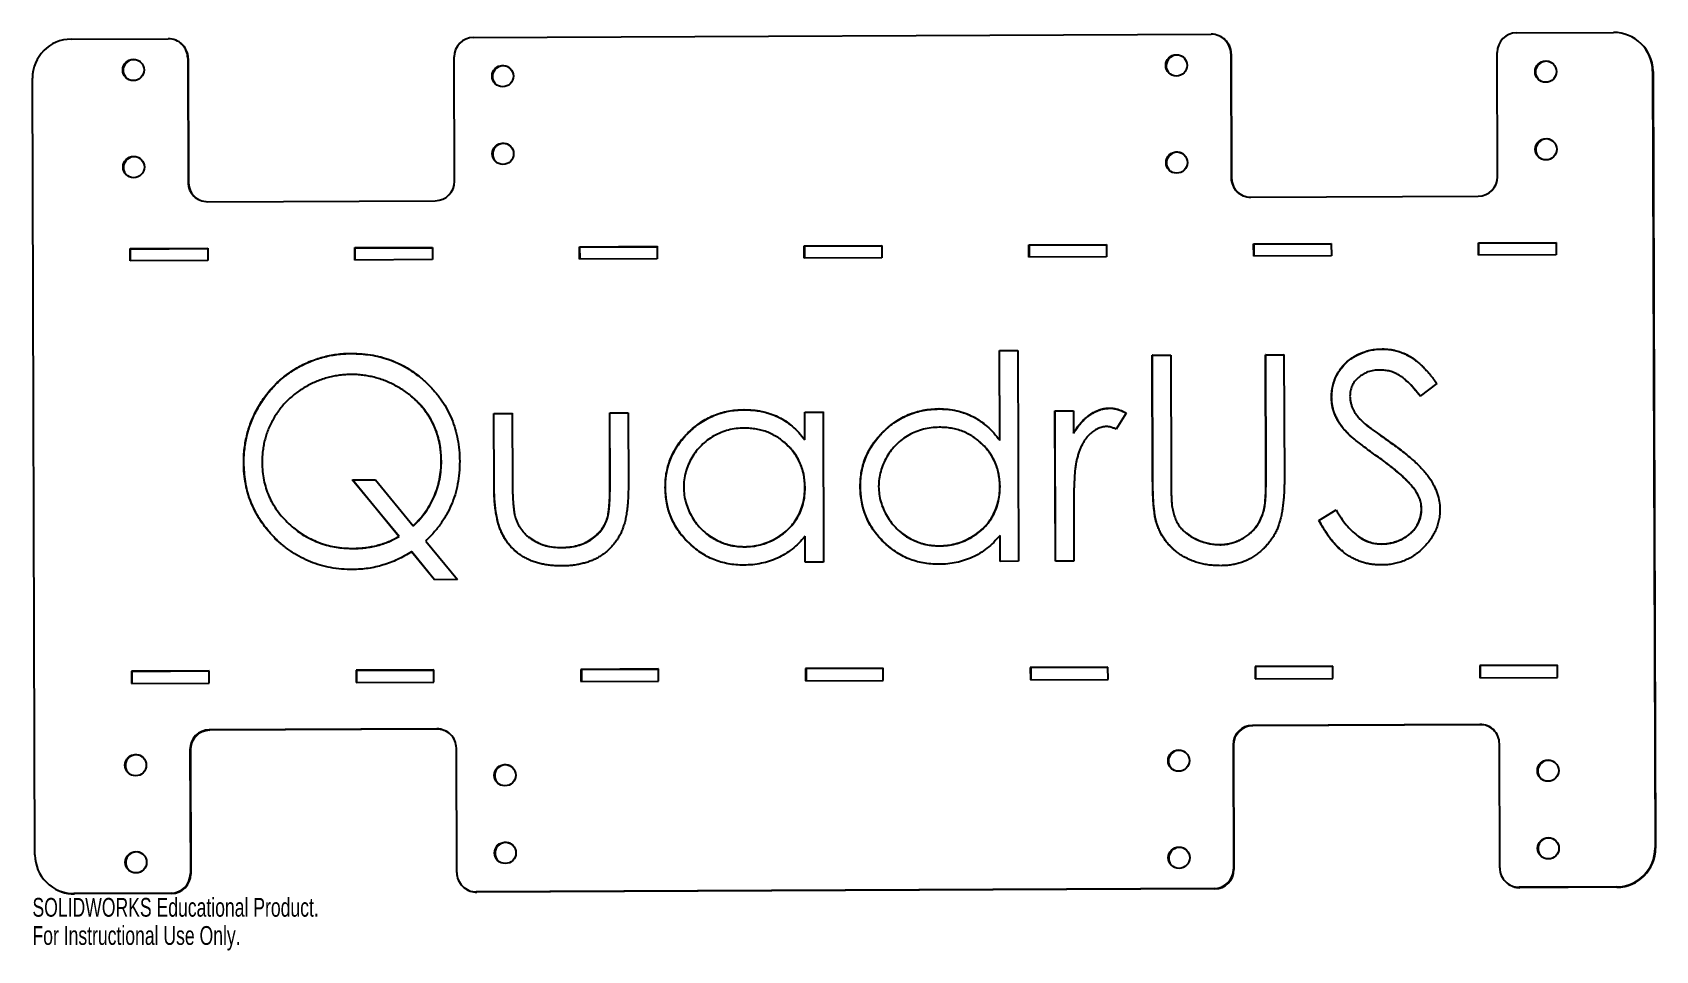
# Model space of a CAD drawing. Header units: millimetres. Extents: x -209 to 209, y -125 to 111.
import ezdxf

# ---------------------------------------------------------------- set-up
doc = ezdxf.new("R2010")
doc.units = ezdxf.units.MM
doc.styles.add('SLDTEXTSTYLE0', font='TXT', dxfattribs={"width": 0.7})

msp = doc.modelspace()

# ---------------------------------------------------------------- texts
at = {"color": 7, "linetype": 'Continuous', "char_height": 4.8336, "attachment_point": 1, "style": 'SLDTEXTSTYLE0'}
for s, insert in [('SOLIDWORKS Educational Product.', (-208.78, -111.93)), ('For Instructional Use Only.', (-208.78, -119.18))]:
    msp.add_mtext(s, dxfattribs=dict(at, insert=insert))

# ---------------------------------------------------------------- linework, layer by layer
at = {"color": 7, "linetype": 'Continuous', "lineweight": 25}
for p, q in [((-198.82, 109.08), (-173.83, 109.19)), ((-95.29, 109.54), (94.58, 110.36)), ((97.86, 109.16), (97.74, 109.25)), ((173.12, 110.7), (198.11, 110.81)), ((-170.55, 107.99), (-170.67, 108.08)), ((-100.17, 72.53), (-100.27, 104.52)), ((99.59, 105.39), (99.69, 73.4)), ((99.71, 105.29), (99.59, 105.39)), ((99.71, 105.29), (99.81, 73.31)), ((168.25, 73.7), (168.14, 105.69)), ((204.55, 108.5), (204.43, 108.59)), ((-168.82, 104.22), (-168.72, 72.23)), ((-168.7, 104.12), (-168.82, 104.22)), ((-168.7, 104.12), (-168.6, 72.14)), ((208.13, 100.86), (208.78, -99.04)), ((208.25, 100.77), (208.13, 100.86)), ((208.25, 100.77), (208.89, -99.14)), ((-208.13, -100.86), (-208.78, 99.04)), ((-168.72, 72.23), (-168.6, 72.14)), ((99.69, 73.4), (99.81, 73.31)), ((-163.7, 67.26), (-105.15, 67.51)), ((104.71, 68.43), (163.27, 68.68)), ((-183.65, 55.17), (-163.67, 55.26)), ((-183.64, 52), (-183.65, 55.17)), ((-183.65, 55.17), (-183.53, 55.08)), ((-183.53, 55.08), (-163.67, 55.17)), ((-183.52, 52), (-183.53, 55.08)), ((-163.67, 55.26), (-163.66, 52.09)), ((-125.83, 55.43), (-105.84, 55.51)), ((-125.82, 52.25), (-125.83, 55.43)), ((-125.83, 55.43), (-125.71, 55.33)), ((-125.71, 55.33), (-105.84, 55.42)), ((-125.7, 52.25), (-125.71, 55.33)), ((-105.84, 55.51), (-105.83, 52.34)), ((-68, 55.68), (-48.01, 55.77)), ((-67.99, 52.5), (-68, 55.68)), ((-68, 55.68), (-67.88, 55.58)), ((-67.88, 55.58), (-48.01, 55.67)), ((-67.87, 52.51), (-67.88, 55.58)), ((-48.01, 55.77), (-48, 52.59)), ((-10.17, 55.93), (9.81, 56.02)), ((-10.16, 52.76), (-10.17, 55.93)), ((-10.17, 55.93), (-10.06, 55.83)), ((-10.06, 55.83), (9.81, 55.92)), ((-10.05, 52.76), (-10.06, 55.83)), ((9.81, 56.02), (9.82, 52.84)), ((47.65, 56.18), (67.64, 56.27)), ((47.66, 53.01), (47.65, 56.18)), ((47.65, 56.18), (47.77, 56.09)), ((47.77, 56.09), (67.64, 56.17)), ((47.78, 53.01), (47.77, 56.09)), ((67.64, 56.27), (67.65, 53.1)), ((105.48, 56.43), (125.46, 56.52)), ((105.49, 53.26), (105.48, 56.43)), ((105.48, 56.43), (105.6, 56.34)), ((105.6, 56.34), (125.46, 56.43)), ((105.61, 53.26), (105.6, 56.34)), ((125.46, 56.52), (125.47, 53.35)), ((163.3, 56.69), (183.29, 56.77)), ((163.31, 53.51), (163.3, 56.69)), ((163.3, 56.69), (163.42, 56.59)), ((163.42, 56.59), (183.29, 56.68)), ((163.43, 53.51), (163.42, 56.59)), ((183.29, 56.77), (183.3, 53.6)), ((-163.66, 52.09), (-183.64, 52)), ((-105.83, 52.34), (-125.82, 52.25)), ((-48, 52.59), (-67.99, 52.5)), ((9.82, 52.84), (-10.16, 52.76)), ((67.65, 53.1), (47.66, 53.01)), ((125.47, 53.35), (105.49, 53.26)), ((183.3, 53.6), (163.31, 53.51)), ((138.54, 29.33), (138.51, 29.36)), ((-126.73, 28.18), (-126.77, 28.21)), ((40.06, 28.94), (44.8, 28.96)), ((40.13, 5.86), (40.06, 28.94)), ((40.09, 28.9), (40.06, 28.94)), ((40.09, 28.9), (44.8, 28.93)), ((40.17, 5.83), (40.09, 28.9)), ((44.8, 28.96), (44.98, -25.29)), ((79.38, 27.75), (84.13, 27.77)), ((79.48, -4.19), (79.38, 27.75)), ((79.42, 27.72), (79.38, 27.75)), ((79.42, 27.72), (84.13, 27.74)), ((79.52, -4.22), (79.42, 27.72)), ((84.13, 27.77), (84.23, -3.92)), ((108.53, 27.88), (113.28, 27.9)), ((108.63, -3.81), (108.53, 27.88)), ((108.57, 27.85), (108.53, 27.88)), ((108.57, 27.85), (113.28, 27.87)), ((108.67, -3.84), (108.57, 27.85)), ((113.28, 27.9), (113.38, -4.05)), ((144.14, 21.76), (144.09, 21.79)), ((-111.4, 17.3), (-111.45, 17.34)), ((125.55, 16.93), (125.52, 16.96)), ((152.62, 20.47), (148.34, 17.2)), ((-90.06, 12.77), (-85.31, 12.79)), ((-90, -5.7), (-90.06, 12.77)), ((-90.02, 12.74), (-90.06, 12.77)), ((-90.02, 12.74), (-85.31, 12.76)), ((-89.96, -5.73), (-90.02, 12.74)), ((-85.31, 12.79), (-85.26, -5.14)), ((-60.23, 12.9), (-55.48, 12.92)), ((-60.17, -5.03), (-60.23, 12.9)), ((-60.19, 12.87), (-60.23, 12.9)), ((-60.19, 12.87), (-55.48, 12.89)), ((-60.13, -5.06), (-60.19, 12.87)), ((-55.48, 12.92), (-55.42, -5.9)), ((-25.66, 13.7), (-25.7, 13.73)), ((-10.06, 13.12), (-5.32, 13.14)), ((-10.04, 5.97), (-10.06, 13.12)), ((-10.02, 13.09), (-10.06, 13.12)), ((-10.02, 13.09), (-5.32, 13.11)), ((-10, 5.94), (-10.02, 13.09)), ((-5.32, 13.14), (-5.19, -25.51)), ((24.51, 13.92), (24.47, 13.95)), ((54.34, 13.4), (59.09, 13.42)), ((54.47, -25.25), (54.34, 13.4)), ((54.38, 13.37), (54.34, 13.4)), ((54.38, 13.37), (59.09, 13.39)), ((54.5, -25.25), (54.38, 13.37)), ((59.09, 13.42), (59.11, 7.73)), ((68.55, 14.11), (68.51, 14.14)), ((72.65, 12.83), (70.06, 8.71)), ((128.54, 8.89), (128.5, 8.92)), ((134.3, 9.93), (134.35, 9.89)), ((-15.59, 5.58), (-15.63, 5.62)), ((-10, 5.94), (-10.04, 5.97)), ((34.58, 5.8), (34.53, 5.84)), ((40.17, 5.83), (40.13, 5.86)), ((59.14, 7.7), (59.11, 7.73)), ((140.93, 5.12), (140.89, 5.15)), ((-154.39, 0.02), (-154.42, 0.05)), ((-103.54, 0.55), (-103.58, 0.58)), ((108.67, -3.84), (108.63, -3.81)), ((141.59, -1.55), (141.54, -1.51)), ((-126.43, -4.34), (-120.51, -4.31)), ((-114.48, -18.89), (-126.43, -4.34)), ((-126.4, -4.37), (-126.43, -4.34)), ((-126.4, -4.37), (-120.49, -4.34)), ((-114.44, -18.92), (-126.4, -4.37)), ((-120.51, -4.31), (-110.77, -16.17)), ((-89.96, -5.73), (-90, -5.7)), ((-60.13, -5.06), (-60.17, -5.03)), ((-45.89, -6.29), (-45.93, -6.26)), ((-9.96, -6.32), (-10, -6.29)), ((4.27, -6.07), (4.24, -6.04)), ((40.21, -6.1), (40.17, -6.07)), ((79.52, -4.22), (79.48, -4.19)), ((146.78, -6.65), (146.75, -6.62)), ((59.17, -12.24), (59.21, -25.23)), ((108.16, -12.06), (108.12, -12.03)), ((122.23, -14.75), (126.69, -12.05)), ((122.27, -14.78), (126.73, -12.08)), ((148.7, -11.84), (148.66, -11.81)), ((-110.73, -16.2), (-110.77, -16.17)), ((-60.89, -14.48), (-60.93, -14.45)), ((80.5, -15.37), (80.46, -15.34)), ((122.27, -14.78), (122.23, -14.75)), ((-141.48, -16.75), (-141.43, -16.79)), ((-114.44, -18.92), (-114.48, -18.89)), ((-107.57, -20.07), (-99.41, -29.99)), ((-81.19, -18.99), (-81.14, -19.02)), ((-35.48, -18.05), (-35.44, -18.09)), ((-9.94, -25.53), (-9.96, -18.85)), ((-9.92, -18.88), (-9.96, -18.85)), ((-9.9, -25.53), (-9.92, -18.88)), ((14.69, -17.84), (14.73, -17.87)), ((40.23, -25.31), (40.21, -18.63)), ((40.25, -18.66), (40.21, -18.63)), ((40.27, -25.31), (40.25, -18.66)), ((88.05, -17.98), (88.1, -18.02)), ((131.73, -18.33), (131.78, -18.37)), ((138.37, -20.85), (138.33, -20.82)), ((-126.21, -22), (-126.25, -21.97)), ((-105.33, -30.02), (-111.23, -22.86)), ((-111.19, -22.89), (-111.23, -22.86)), ((-105.32, -30.02), (-111.19, -22.89)), ((-72.55, -21.77), (-72.59, -21.74)), ((-25.53, -21.56), (-25.56, -21.53)), ((24.64, -21.34), (24.6, -21.31)), ((96.78, -21.03), (96.74, -21)), ((-5.19, -25.51), (-9.94, -25.53)), ((44.98, -25.29), (40.23, -25.31)), ((59.21, -25.23), (54.47, -25.25)), ((-99.41, -29.99), (-105.33, -30.02)), ((-163.31, -53.51), (-183.3, -53.6)), ((-183.3, -53.6), (-183.29, -56.77)), ((-183.3, -53.6), (-183.18, -53.7)), ((-163.31, -53.61), (-183.18, -53.7)), ((-183.18, -53.7), (-183.17, -56.77)), ((-163.3, -56.69), (-163.31, -53.51)), ((-105.49, -53.26), (-125.47, -53.35)), ((-125.47, -53.35), (-125.46, -56.52)), ((-125.47, -53.35), (-125.36, -53.44)), ((-105.49, -53.36), (-125.36, -53.44)), ((-125.36, -53.44), (-125.35, -56.52)), ((-105.48, -56.43), (-105.49, -53.26)), ((-47.66, -53.01), (-67.65, -53.1)), ((-67.65, -53.1), (-67.64, -56.27)), ((-67.65, -53.1), (-67.53, -53.19)), ((-47.66, -53.11), (-67.53, -53.19)), ((-67.53, -53.19), (-67.52, -56.27)), ((-47.65, -56.18), (-47.66, -53.01)), ((10.16, -52.76), (-9.82, -52.84)), ((-9.82, -52.84), (-9.81, -56.02)), ((-9.82, -52.84), (-9.7, -52.94)), ((10.16, -52.85), (-9.7, -52.94)), ((-9.7, -52.94), (-9.69, -56.02)), ((10.17, -55.93), (10.16, -52.76)), ((67.99, -52.5), (48, -52.59)), ((48, -52.59), (48.01, -55.77)), ((48, -52.59), (48.12, -52.69)), ((67.99, -52.6), (48.12, -52.69)), ((48.12, -52.69), (48.13, -55.76)), ((68, -55.68), (67.99, -52.5)), ((125.82, -52.25), (105.83, -52.34)), ((105.83, -52.34), (105.84, -55.51)), ((105.83, -52.34), (105.95, -52.44)), ((125.82, -52.35), (105.95, -52.44)), ((105.95, -52.44), (105.96, -55.51)), ((125.83, -55.43), (125.82, -52.25)), ((183.64, -52), (163.66, -52.09)), ((163.66, -52.09), (163.67, -55.26)), ((163.66, -52.09), (163.77, -52.18)), ((183.64, -52.1), (163.77, -52.18)), ((163.77, -52.18), (163.78, -55.26)), ((183.65, -55.17), (183.64, -52)), ((-183.29, -56.77), (-163.3, -56.69)), ((-125.46, -56.52), (-105.48, -56.43)), ((-67.64, -56.27), (-47.65, -56.18)), ((-9.81, -56.02), (10.17, -55.93)), ((48.01, -55.77), (68, -55.68)), ((105.84, -55.51), (125.83, -55.43)), ((163.67, -55.26), (183.65, -55.17)), ((-104.71, -68.43), (-163.27, -68.68)), ((-163.27, -68.68), (-163.15, -68.78)), ((-104.59, -68.52), (-163.15, -68.78)), ((-104.59, -68.52), (-104.71, -68.43)), ((163.7, -67.26), (105.15, -67.51)), ((105.15, -67.51), (105.26, -67.61)), ((163.82, -67.35), (105.26, -67.61)), ((163.82, -67.35), (163.7, -67.26)), ((-168.25, -73.7), (-168.14, -105.69)), ((-168.13, -73.8), (-168.25, -73.7)), ((-168.13, -73.8), (-168.02, -105.78)), ((-99.59, -105.39), (-99.69, -73.4)), ((100.17, -72.53), (100.27, -104.52)), ((100.28, -72.63), (100.17, -72.53)), ((100.28, -72.63), (100.39, -104.61)), ((168.82, -104.22), (168.72, -72.23)), ((208.78, -99.04), (208.89, -99.14)), ((-204.43, -108.59), (-204.31, -108.69)), ((-168.14, -105.69), (-168.02, -105.78)), ((100.27, -104.52), (100.39, -104.61)), ((170.67, -108.08), (170.79, -108.18)), ((-173.12, -110.7), (-198.11, -110.81)), ((-198.11, -110.81), (-197.99, -110.91)), ((-173, -110.8), (-197.99, -110.91)), ((-173, -110.8), (-173.12, -110.7)), ((-97.74, -109.25), (-97.62, -109.35)), ((95.29, -109.54), (-94.58, -110.36)), ((-94.58, -110.36), (-94.46, -110.46)), ((95.41, -109.63), (-94.46, -110.46)), ((95.41, -109.63), (95.29, -109.54)), ((198.82, -109.08), (173.83, -109.19)), ((173.83, -109.19), (173.95, -109.29)), ((198.93, -109.18), (173.95, -109.29)), ((198.93, -109.18), (198.82, -109.08))]:
    msp.add_line(p, q, dxfattribs=at)
for centre in [(85.61, 102.33), (-182.8, 101.16), (-87.76, 99.57), (180.65, 100.74), (-87.7, 79.58), (85.69, 77.34), (180.71, 80.75), (-182.72, 76.17), (-182.23, -77.76), (86.19, -76.59), (-87.18, -80.34), (181.23, -79.17), (-182.15, -102.75), (-87.12, -100.33), (86.27, -101.58), (181.29, -99.16)]:
    msp.add_circle(centre, 2.75, dxfattribs=at)
for centre, radius, start, end in [((-198.77, 99.08), 10.01, 90.2674, 180.1806), ((-173.81, 104.2), 4.99, 0.1673, 90.2542), ((-95.27, 104.53), 5, 90.2674, 180.1806), ((94.6, 105.37), 4.99, 0.1673, 90.2542), ((94.72, 105.28), 4.99, 0.1741, 51.0125), ((173.15, 105.7), 5, 90.2674, 180.1806), ((198.15, 100.83), 9.98, 0.1673, 90.2542), ((-173.69, 104.11), 4.99, 0.1741, 51.0125), ((85.73, 102.23), 2.75, 52.6596, 229.3812), ((198.27, 100.74), 9.98, 0.1741, 51.0125), ((-182.68, 101.06), 2.75, 52.6596, 229.3812), ((-87.64, 99.47), 2.75, 52.6597, 229.3811), ((180.77, 100.64), 2.75, 52.66, 229.3808), ((-87.58, 79.48), 2.75, 52.6596, 229.3812), ((85.81, 77.24), 2.75, 52.6596, 229.3812), ((180.84, 80.65), 2.75, 52.6599, 229.381), ((-182.6, 76.07), 2.75, 52.6594, 229.3814), ((-163.73, 72.25), 4.99, 180.1673, 270.2542), ((-163.61, 72.15), 4.99, 180.1727, 231.0139), ((-105.17, 72.51), 5, 270.2674, 0.1806), ((104.68, 73.42), 4.99, 180.1673, 270.2542), ((104.8, 73.32), 4.99, 180.1727, 231.0139), ((163.24, 73.68), 5, 270.2674, 0.1806), ((-163.24, -73.68), 5, 90.2674, 180.1806), ((-163.12, -73.78), 5, 90.2674, 180.1806), ((-104.68, -73.42), 4.99, 0.1673, 90.2542), ((-104.57, -73.51), 4.99, 51.0237, 90.2559), ((105.17, -72.51), 5, 90.2674, 180.1806), ((105.29, -72.61), 5, 90.2674, 180.1806), ((163.73, -72.25), 4.99, 0.1673, 90.2542), ((163.85, -72.34), 4.99, 51.0237, 90.2559), ((-182.1, -77.86), 2.75, 52.6596, 229.3812), ((86.31, -76.69), 2.75, 52.6596, 229.3812), ((-87.06, -80.44), 2.75, 52.6597, 229.3811), ((181.35, -79.27), 2.75, 52.6599, 229.3809), ((-182.02, -102.85), 2.75, 52.6596, 229.3812), ((-87, -100.43), 2.75, 52.6596, 229.3812), ((86.39, -101.68), 2.75, 52.6595, 229.3813), ((181.42, -99.26), 2.75, 52.6593, 229.3815), ((198.77, -99.08), 10.01, 270.2674, 0.1806), ((198.89, -99.17), 10.01, 270.2674, 0.1806), ((-198.15, -100.83), 9.98, 180.1673, 270.2542), ((173.81, -104.2), 4.99, 180.1673, 270.2542), ((-173.15, -105.7), 5, 270.2674, 0.1806), ((-173.03, -105.8), 5, 270.2674, 0.1806), ((-94.6, -105.37), 4.99, 180.1673, 270.2542), ((95.27, -104.53), 5, 270.2674, 0.1806), ((95.38, -104.63), 5, 270.2674, 0.1806), ((173.93, -104.3), 4.99, 231.0237, 270.2559), ((-198.03, -100.93), 9.98, 231.0237, 270.2559), ((-94.48, -105.47), 4.99, 231.0237, 270.2559)]:
    msp.add_arc(centre, radius, start, end, dxfattribs=at)
for points, knots in [([(125.52, 16.96), (125.53, 17.52), (125.57, 18.63), (125.9, 20.25), (126.41, 21.8), (127.15, 23.25), (128.07, 24.59), (129.16, 25.81), (130.45, 26.84), (131.88, 27.74), (133.43, 28.45), (135.06, 28.99), (136.76, 29.29), (137.92, 29.34), (138.51, 29.36)], [0, 0, 0, 0, 0.083795, 0.165799, 0.246309, 0.327739, 0.408782, 0.48971, 0.57138, 0.655987, 0.741493, 0.826526, 0.911979, 1, 1, 1, 1]), ([(125.55, 16.93), (125.57, 17.49), (125.61, 18.6), (125.93, 20.22), (126.44, 21.77), (127.19, 23.22), (128.11, 24.56), (129.19, 25.78), (130.49, 26.81), (131.92, 27.71), (133.47, 28.42), (135.09, 28.96), (136.8, 29.26), (137.96, 29.31), (138.54, 29.33)], [0, 0, 0, 0, 0.083795, 0.165799, 0.246309, 0.327739, 0.408782, 0.48971, 0.57138, 0.655987, 0.741493, 0.826526, 0.911979, 1, 1, 1, 1]), ([(138.51, 29.36), (139.13, 29.35), (140.37, 29.31), (142.19, 28.94), (143.95, 28.34), (145.36, 27.64), (146.47, 26.95), (147.32, 26.32), (148.17, 25.59), (149.05, 24.77), (149.92, 23.84), (150.82, 22.81), (151.73, 21.69), (152.32, 20.88), (152.62, 20.47)], [0, 0, 0, 0, 0.107235, 0.21266, 0.318816, 0.426781, 0.483635, 0.543594, 0.608299, 0.67712, 0.75068, 0.82871, 0.912188, 1, 1, 1, 1]), ([(138.54, 29.33), (139.63, 29.27), (141.79, 29.14), (144.86, 28.03), (146.59, 26.8), (147.43, 26.19)], [0, 0, 0, 0, 0.338017, 0.676144, 1, 1, 1, 1]), ([(-154.42, 0.05), (-154.42, 0.68), (-154.4, 1.93), (-154.22, 3.79), (-153.94, 5.62), (-153.55, 7.41), (-153.03, 9.17), (-152.4, 10.9), (-151.65, 12.58), (-150.79, 14.23), (-149.83, 15.82), (-148.79, 17.33), (-147.66, 18.75), (-146.44, 20.07), (-145.14, 21.31), (-143.76, 22.46), (-142.29, 23.52), (-140.74, 24.49), (-139.13, 25.35), (-137.49, 26.11), (-135.8, 26.74), (-134.07, 27.28), (-132.3, 27.69), (-130.49, 27.98), (-128.65, 28.18), (-127.4, 28.2), (-126.77, 28.21)], [0, 0, 0, 0, 0.042948, 0.085594, 0.127348, 0.169126, 0.21064, 0.252532, 0.29431, 0.336817, 0.379132, 0.420882, 0.462052, 0.502841, 0.543619, 0.584567, 0.62553, 0.667228, 0.708769, 0.750107, 0.791011, 0.832062, 0.87337, 0.914886, 0.957052, 1, 1, 1, 1]), ([(-154.39, 0.02), (-154.38, 0.65), (-154.37, 1.9), (-154.18, 3.76), (-153.91, 5.59), (-153.51, 7.38), (-152.99, 9.14), (-152.37, 10.87), (-151.61, 12.55), (-150.75, 14.2), (-149.8, 15.79), (-148.75, 17.3), (-147.62, 18.72), (-146.4, 20.04), (-145.1, 21.28), (-143.72, 22.43), (-142.25, 23.49), (-140.71, 24.46), (-139.1, 25.32), (-137.45, 26.08), (-135.76, 26.71), (-134.03, 27.25), (-132.26, 27.66), (-130.45, 27.94), (-128.61, 28.15), (-127.36, 28.17), (-126.73, 28.18)], [0, 0, 0, 0, 0.042948, 0.085594, 0.127348, 0.169126, 0.21064, 0.252532, 0.29431, 0.336817, 0.379132, 0.420882, 0.462052, 0.502841, 0.543619, 0.584567, 0.62553, 0.667228, 0.708769, 0.750107, 0.791011, 0.832062, 0.87337, 0.914886, 0.957052, 1, 1, 1, 1]), ([(-126.77, 28.21), (-125.81, 28.19), (-123.92, 28.15), (-121.15, 27.77), (-118.48, 27.16), (-115.94, 26.29), (-113.5, 25.15), (-111.18, 23.78), (-108.98, 22.12), (-106.92, 20.26), (-105.03, 18.22), (-103.39, 16.02), (-101.98, 13.72), (-100.84, 11.3), (-99.94, 8.75), (-99.32, 6.09), (-98.91, 3.32), (-98.86, 1.43), (-98.83, 0.46)], [0, 0, 0, 0, 0.065664, 0.128968, 0.190919, 0.251937, 0.312679, 0.374018, 0.436194, 0.500049, 0.563725, 0.625949, 0.687082, 0.747824, 0.808843, 0.870793, 0.934336, 1, 1, 1, 1]), ([(-126.73, 28.18), (-125.09, 28.12), (-121.81, 27.99), (-117.02, 26.77), (-112.72, 24.88), (-110.32, 23.04), (-109.22, 22.19)], [0, 0, 0, 0, 0.26023, 0.520438, 0.780602, 1, 1, 1, 1]), ([(-126.73, 22.78), (-127.24, 22.77), (-128.25, 22.76), (-129.75, 22.59), (-131.22, 22.36), (-132.68, 22.02), (-134.11, 21.59), (-135.51, 21.06), (-136.9, 20.45), (-138.25, 19.74), (-139.56, 18.95), (-140.81, 18.1), (-141.97, 17.17), (-143.07, 16.18), (-144.08, 15.12), (-145.03, 14), (-145.9, 12.8), (-146.69, 11.55), (-147.39, 10.24), (-148.02, 8.9), (-148.53, 7.52), (-148.95, 6.1), (-149.29, 4.65), (-149.51, 3.16), (-149.67, 1.64), (-149.67, 0.61), (-149.68, 0.09)], [0, 0, 0, 0, 0.042218, 0.084328, 0.125859, 0.167312, 0.208865, 0.250694, 0.292585, 0.335484, 0.378099, 0.420171, 0.46156, 0.502514, 0.543211, 0.584248, 0.625213, 0.666475, 0.70781, 0.74887, 0.789869, 0.830856, 0.872376, 0.914199, 0.956602, 1, 1, 1, 1]), ([(-103.58, 0.58), (-103.59, 1.09), (-103.6, 2.11), (-103.77, 3.6), (-104, 5.07), (-104.33, 6.5), (-104.76, 7.89), (-105.29, 9.24), (-105.9, 10.55), (-106.62, 11.82), (-107.41, 13.04), (-108.29, 14.2), (-109.25, 15.29), (-110.27, 16.33), (-111.38, 17.31), (-112.57, 18.21), (-113.83, 19.06), (-115.16, 19.83), (-116.53, 20.53), (-117.93, 21.14), (-119.36, 21.65), (-120.8, 22.07), (-122.26, 22.4), (-123.74, 22.62), (-125.23, 22.77), (-126.23, 22.78), (-126.73, 22.78)], [0, 0, 0, 0, 0.04304, 0.085082, 0.126546, 0.167645, 0.208286, 0.248676, 0.289295, 0.330074, 0.371061, 0.411533, 0.452341, 0.493046, 0.534246, 0.576144, 0.618445, 0.661802, 0.705196, 0.747976, 0.790311, 0.832373, 0.874051, 0.915807, 0.95785, 1, 1, 1, 1]), ([(137.99, 23.94), (137.45, 23.92), (136.39, 23.88), (134.9, 23.48), (133.56, 22.87), (132.4, 22.02), (131.44, 21), (130.75, 19.84), (130.33, 18.56), (130.29, 17.66), (130.26, 17.21)], [0, 0, 0, 0, 0.143073, 0.275903, 0.402371, 0.528414, 0.650356, 0.765895, 0.880774, 1, 1, 1, 1]), ([(148.34, 17.2), (148.08, 17.53), (147.58, 18.17), (146.82, 19.07), (146.11, 19.89), (145.4, 20.6), (144.74, 21.24), (144.1, 21.79), (143.49, 22.26), (142.73, 22.75), (141.76, 23.24), (140.55, 23.64), (139.29, 23.89), (138.43, 23.92), (137.99, 23.94)], [0, 0, 0, 0, 0.098472, 0.189635, 0.274192, 0.352193, 0.423211, 0.488565, 0.548489, 0.601458, 0.701219, 0.800394, 0.898542, 1, 1, 1, 1]), ([(148.38, 17.17), (147.88, 17.8), (146.88, 19.04), (145.49, 20.61), (144.48, 21.41), (144.1, 21.72)], [0, 0, 0, 0, 0.383382, 0.76668, 1, 1, 1, 1]), ([(-103.54, 0.55), (-103.61, 1.88), (-103.74, 4.55), (-104.81, 8.43), (-106.61, 12.01), (-108.83, 15.03), (-110.65, 16.58), (-111.45, 17.26)], [0, 0, 0, 0, 0.208836, 0.417606, 0.626389, 0.835169, 1, 1, 1, 1]), ([(128.5, 8.92), (128.26, 9.23), (127.8, 9.84), (127.19, 10.8), (126.67, 11.78), (126.26, 12.78), (125.92, 13.79), (125.69, 14.83), (125.54, 15.89), (125.52, 16.61), (125.52, 16.96)], [0, 0, 0, 0, 0.133507, 0.262559, 0.388264, 0.512667, 0.633722, 0.755394, 0.877553, 1, 1, 1, 1]), ([(128.54, 8.89), (128.3, 9.2), (127.84, 9.81), (127.23, 10.77), (126.71, 11.75), (126.3, 12.75), (125.96, 13.76), (125.73, 14.8), (125.58, 15.86), (125.56, 16.58), (125.55, 16.93)], [0, 0, 0, 0, 0.133507, 0.262559, 0.388264, 0.512667, 0.633722, 0.755394, 0.877553, 1, 1, 1, 1]), ([(130.26, 17.21), (130.27, 16.92), (130.28, 16.36), (130.45, 15.52), (130.68, 14.69), (131.02, 13.86), (131.47, 13.02), (132.09, 12.16), (132.86, 11.27), (133.46, 10.69), (133.77, 10.39)], [0, 0, 0, 0, 0.107316, 0.214807, 0.323387, 0.434596, 0.553285, 0.685984, 0.834209, 1, 1, 1, 1]), ([(-45.93, -6.26), (-45.91, -5.58), (-45.88, -4.26), (-45.61, -2.3), (-45.15, -0.42), (-44.49, 1.39), (-43.66, 3.12), (-42.62, 4.78), (-41.42, 6.37), (-40.03, 7.85), (-38.53, 9.22), (-36.92, 10.42), (-35.24, 11.44), (-33.48, 12.26), (-31.64, 12.92), (-29.73, 13.39), (-27.74, 13.66), (-26.38, 13.71), (-25.7, 13.73)], [0, 0, 0, 0, 0.063781, 0.126093, 0.186924, 0.247601, 0.308037, 0.369349, 0.432257, 0.497022, 0.561849, 0.624889, 0.686996, 0.748051, 0.809562, 0.871617, 0.934879, 1, 1, 1, 1]), ([(-45.89, -6.29), (-45.88, -5.61), (-45.84, -4.29), (-45.57, -2.33), (-45.11, -0.45), (-44.46, 1.36), (-43.62, 3.09), (-42.58, 4.75), (-41.38, 6.34), (-39.99, 7.82), (-38.49, 9.18), (-36.89, 10.39), (-35.2, 11.41), (-33.44, 12.23), (-31.61, 12.89), (-29.69, 13.36), (-27.7, 13.63), (-26.35, 13.68), (-25.66, 13.7)], [0, 0, 0, 0, 0.063781, 0.126093, 0.186924, 0.247601, 0.308037, 0.369349, 0.432257, 0.497022, 0.561849, 0.624889, 0.686996, 0.748051, 0.809562, 0.871617, 0.934879, 1, 1, 1, 1]), ([(-25.7, 13.73), (-24.91, 13.71), (-23.36, 13.68), (-21.1, 13.33), (-18.95, 12.74), (-16.91, 11.93), (-14.99, 10.86), (-13.2, 9.5), (-11.52, 7.87), (-10.54, 6.61), (-10.04, 5.97)], [0, 0, 0, 0, 0.12985, 0.254629, 0.376538, 0.495767, 0.615298, 0.738131, 0.865209, 1, 1, 1, 1]), ([(-25.66, 13.7), (-24.53, 13.66), (-22.26, 13.59), (-18.95, 12.76), (-15.98, 11.58), (-14.4, 10.29), (-13.7, 9.73)], [0, 0, 0, 0, 0.263921, 0.527811, 0.791628, 1, 1, 1, 1]), ([(4.24, -6.04), (4.25, -5.37), (4.29, -4.04), (4.56, -2.08), (5.02, -0.2), (5.68, 1.61), (6.51, 3.34), (7.55, 4.99), (8.75, 6.59), (10.14, 8.07), (11.64, 9.43), (13.25, 10.64), (14.93, 11.65), (16.69, 12.48), (18.52, 13.14), (20.44, 13.61), (22.43, 13.88), (23.78, 13.93), (24.47, 13.95)], [0, 0, 0, 0, 0.063781, 0.126093, 0.186924, 0.247601, 0.308037, 0.369349, 0.432257, 0.497022, 0.561849, 0.624889, 0.686996, 0.748051, 0.809562, 0.871617, 0.934879, 1, 1, 1, 1]), ([(4.27, -6.07), (4.29, -5.4), (4.32, -4.07), (4.6, -2.11), (5.06, -0.23), (5.71, 1.58), (6.55, 3.31), (7.58, 4.96), (8.78, 6.56), (10.17, 8.04), (11.68, 9.4), (13.28, 10.61), (14.96, 11.62), (16.73, 12.45), (18.56, 13.11), (20.48, 13.58), (22.47, 13.85), (23.82, 13.9), (24.51, 13.92)], [0, 0, 0, 0, 0.063781, 0.126093, 0.186924, 0.247601, 0.308037, 0.369349, 0.432257, 0.497022, 0.561849, 0.624889, 0.686996, 0.748051, 0.809562, 0.871617, 0.934879, 1, 1, 1, 1]), ([(24.47, 13.95), (25.26, 13.93), (26.81, 13.89), (29.08, 13.51), (31.22, 12.87), (33.26, 11.98), (35.17, 10.83), (36.97, 9.43), (38.64, 7.76), (39.63, 6.5), (40.13, 5.86)], [0, 0, 0, 0, 0.128871, 0.25296, 0.374726, 0.494605, 0.615245, 0.738537, 0.866256, 1, 1, 1, 1]), ([(24.51, 13.92), (25.65, 13.88), (27.94, 13.8), (31.26, 12.88), (34.13, 11.61), (35.65, 10.35), (36.28, 9.82)], [0, 0, 0, 0, 0.268585, 0.537145, 0.805634, 1, 1, 1, 1]), ([(59.11, 7.73), (59.46, 8.26), (60.12, 9.28), (61.23, 10.62), (62.37, 11.74), (63.55, 12.62), (64.76, 13.29), (65.98, 13.79), (67.24, 14.08), (68.09, 14.12), (68.51, 14.14)], [0, 0, 0, 0, 0.160078, 0.306147, 0.438417, 0.561321, 0.67611, 0.786089, 0.89283, 1, 1, 1, 1]), ([(59.14, 7.7), (59.49, 8.23), (60.16, 9.25), (61.27, 10.59), (62.41, 11.71), (63.59, 12.59), (64.8, 13.26), (66.02, 13.76), (67.28, 14.05), (68.13, 14.09), (68.55, 14.11)], [0, 0, 0, 0, 0.160078, 0.306147, 0.438417, 0.561321, 0.67611, 0.786089, 0.89283, 1, 1, 1, 1]), ([(68.51, 14.14), (68.84, 14.12), (69.52, 14.09), (70.55, 13.83), (71.61, 13.43), (72.29, 13.04), (72.65, 12.83)], [0, 0, 0, 0, 0.2253, 0.461223, 0.720296, 1, 1, 1, 1]), ([(68.55, 14.11), (68.88, 14.09), (69.56, 14.06), (70.58, 13.8), (71.64, 13.4), (72.33, 13.01), (72.69, 12.8)], [0, 0, 0, 0, 0.2253, 0.461223, 0.720296, 1, 1, 1, 1]), ([(-25.62, 8.98), (-26.31, 8.96), (-27.68, 8.9), (-29.69, 8.51), (-31.61, 7.87), (-33.44, 7), (-35.14, 5.9), (-36.65, 4.58), (-38, 3.07), (-39.12, 1.36), (-40.06, -0.45), (-40.7, -2.36), (-41.13, -4.31), (-41.17, -5.63), (-41.18, -6.29)], [0, 0, 0, 0, 0.085924, 0.169601, 0.252487, 0.33626, 0.419524, 0.502059, 0.584802, 0.669633, 0.754174, 0.836651, 0.918006, 1, 1, 1, 1]), ([(-10, -6.29), (-10.02, -5.76), (-10.05, -4.71), (-10.27, -3.16), (-10.62, -1.69), (-11.12, -0.28), (-11.76, 1.06), (-12.54, 2.33), (-13.46, 3.53), (-14.51, 4.65), (-15.66, 5.67), (-16.89, 6.57), (-18.19, 7.32), (-19.55, 7.93), (-20.98, 8.42), (-22.47, 8.74), (-24.02, 8.96), (-25.08, 8.98), (-25.62, 8.98)], [0, 0, 0, 0, 0.065629, 0.129178, 0.191204, 0.251894, 0.312484, 0.373467, 0.435119, 0.498409, 0.561758, 0.624194, 0.685104, 0.746116, 0.807626, 0.869976, 0.933956, 1, 1, 1, 1]), ([(24.55, 9.2), (23.85, 9.17), (22.48, 9.12), (20.48, 8.73), (18.55, 8.09), (16.73, 7.22), (15.03, 6.12), (13.52, 4.8), (12.16, 3.29), (11.05, 1.58), (10.11, -0.23), (9.47, -2.14), (9.04, -4.09), (9, -5.41), (8.98, -6.07)], [0, 0, 0, 0, 0.085924, 0.169601, 0.252487, 0.33626, 0.419524, 0.502059, 0.584802, 0.669633, 0.754174, 0.836651, 0.918006, 1, 1, 1, 1]), ([(40.17, -6.07), (40.15, -5.54), (40.12, -4.49), (39.9, -2.94), (39.55, -1.47), (39.05, -0.06), (38.41, 1.28), (37.63, 2.55), (36.7, 3.75), (35.66, 4.87), (34.5, 5.89), (33.28, 6.79), (31.98, 7.54), (30.61, 8.15), (29.19, 8.64), (27.7, 8.96), (26.14, 9.18), (25.09, 9.19), (24.55, 9.2)], [0, 0, 0, 0, 0.065629, 0.129178, 0.191204, 0.251894, 0.312484, 0.373467, 0.435119, 0.498409, 0.561758, 0.624194, 0.685104, 0.746116, 0.807626, 0.869976, 0.933956, 1, 1, 1, 1]), ([(67.63, 9.39), (67.24, 9.36), (66.47, 9.31), (65.33, 8.89), (64.22, 8.24), (63.35, 7.5), (62.67, 6.79), (62.19, 6.18), (61.75, 5.49), (61.32, 4.73), (60.94, 3.9), (60.58, 3.01), (60.25, 2.04), (60.07, 1.37), (59.98, 1.03)], [0, 0, 0, 0, 0.094661, 0.191356, 0.295949, 0.410385, 0.471996, 0.536483, 0.603168, 0.674158, 0.749363, 0.828305, 0.912051, 1, 1, 1, 1]), ([(70.06, 8.71), (69.83, 8.81), (69.39, 9), (68.76, 9.23), (68.17, 9.36), (67.8, 9.38), (67.63, 9.39)], [0, 0, 0, 0, 0.295139, 0.56023, 0.794983, 1, 1, 1, 1]), ([(137.19, 1.77), (136.63, 2.16), (135.56, 2.92), (134.07, 4.03), (132.74, 5.06), (131.56, 5.98), (130.56, 6.85), (129.71, 7.6), (129.04, 8.28), (128.67, 8.73), (128.5, 8.92)], [0, 0, 0, 0, 0.181532, 0.347075, 0.495559, 0.629077, 0.745524, 0.845834, 0.930783, 1, 1, 1, 1]), ([(131.81, 5.81), (131.29, 6.23), (130.11, 7.18), (129.1, 8.28), (128.54, 8.89)], [0, 0, 0, 0, 0.449868, 1, 1, 1, 1]), ([(133.77, 10.39), (133.88, 10.29), (134.16, 10.04), (134.66, 9.64), (135.33, 9.15), (136.14, 8.54), (137.11, 7.83), (138.24, 7.04), (139.51, 6.13), (140.41, 5.49), (140.89, 5.15)], [0, 0, 0, 0, 0.052594, 0.124952, 0.218094, 0.333502, 0.468789, 0.624938, 0.801683, 1, 1, 1, 1]), ([(134.36, 9.92), (134.82, 9.55), (135.93, 8.67), (138.14, 7.1), (139.87, 5.87), (140.93, 5.12)], [0, 0, 0, 0, 0.217137, 0.521579, 1, 1, 1, 1]), ([(-9.96, -6.32), (-10.03, -5.18), (-10.16, -2.9), (-11.27, 0.36), (-13.08, 3.29), (-14.76, 4.82), (-15.59, 5.58)], [0, 0, 0, 0, 0.250595, 0.501004, 0.751448, 1, 1, 1, 1]), ([(40.21, -6.1), (40.14, -4.96), (40.01, -2.68), (38.9, 0.58), (37.09, 3.51), (35.41, 5.04), (34.57, 5.8)], [0, 0, 0, 0, 0.250595, 0.501004, 0.751448, 1, 1, 1, 1]), ([(140.89, 5.15), (141.47, 4.74), (142.58, 3.93), (144.17, 2.73), (145.6, 1.54), (146.9, 0.39), (148.07, -0.71), (149.09, -1.79), (149.98, -2.83), (150.94, -4.16), (151.92, -5.8), (152.76, -7.81), (153.3, -9.83), (153.37, -11.19), (153.41, -11.86)], [0, 0, 0, 0, 0.0969723, 0.1877734, 0.2723961, 0.351321, 0.4243348, 0.4919088, 0.5542332, 0.6112677, 0.7163478, 0.8145401, 0.9084955, 1, 1, 1, 1]), ([(140.93, 5.12), (142.05, 4.34), (143.32, 3.45), (144.48, 2.44), (144.62, 2.33)], [0, 0, 0, 0, 0.884951, 1, 1, 1, 1]), ([(-126.39, -27.4), (-127.35, -27.38), (-129.25, -27.34), (-132.03, -26.95), (-134.7, -26.35), (-137.26, -25.48), (-139.69, -24.34), (-142.02, -22.96), (-144.23, -21.32), (-146.3, -19.45), (-148.19, -17.41), (-149.85, -15.23), (-151.26, -12.95), (-152.41, -10.55), (-153.32, -8.06), (-153.94, -5.44), (-154.35, -2.73), (-154.4, -0.89), (-154.42, 0.05)], [0, 0, 0, 0, 0.065984, 0.129836, 0.192325, 0.253869, 0.314908, 0.376545, 0.439412, 0.503578, 0.567728, 0.630013, 0.691362, 0.751743, 0.812225, 0.873298, 0.935711, 1, 1, 1, 1]), ([(-144, -21.39), (-144.15, -21.29), (-145.64, -20.26), (-147.96, -17.71), (-150.86, -13.84), (-152.91, -9.46), (-154.16, -4.79), (-154.31, -1.58), (-154.39, 0.02)], [0, 0, 0, 0, 0.021441, 0.220023, 0.41503, 0.610011, 0.804989, 1, 1, 1, 1]), ([(-149.68, 0.09), (-149.66, -0.67), (-149.61, -2.17), (-149.28, -4.38), (-148.73, -6.49), (-147.98, -8.51), (-147, -10.44), (-145.82, -12.28), (-144.4, -14.01), (-142.81, -15.65), (-141.06, -17.13), (-139.2, -18.44), (-137.26, -19.54), (-135.22, -20.43), (-133.11, -21.14), (-130.9, -21.62), (-128.6, -21.93), (-127.04, -21.96), (-126.25, -21.97)], [0, 0, 0, 0, 0.063906, 0.125723, 0.186151, 0.245994, 0.306132, 0.366881, 0.4291, 0.493266, 0.557827, 0.620803, 0.682755, 0.744542, 0.806599, 0.869334, 0.933745, 1, 1, 1, 1]), ([(-110.77, -16.17), (-110.2, -15.58), (-109.06, -14.42), (-107.6, -12.53), (-106.34, -10.56), (-105.33, -8.49), (-104.53, -6.34), (-103.98, -4.11), (-103.64, -1.79), (-103.6, -0.22), (-103.58, 0.58)], [0, 0, 0, 0, 0.1315263, 0.258718, 0.3827297, 0.5050598, 0.6263067, 0.7481633, 0.8726878, 1, 1, 1, 1]), ([(-110.73, -16.2), (-110.16, -15.61), (-109.03, -14.45), (-107.56, -12.56), (-106.3, -10.59), (-105.29, -8.52), (-104.49, -6.37), (-103.94, -4.14), (-103.6, -1.82), (-103.56, -0.25), (-103.54, 0.55)], [0, 0, 0, 0, 0.1315263, 0.258718, 0.3827297, 0.5050598, 0.6263067, 0.7481633, 0.8726878, 1, 1, 1, 1]), ([(-98.83, 0.46), (-98.85, -0.54), (-98.9, -2.51), (-99.32, -5.39), (-99.98, -8.16), (-100.94, -10.78), (-102.18, -13.29), (-103.71, -15.68), (-105.49, -17.97), (-106.87, -19.36), (-107.57, -20.07)], [0, 0, 0, 0, 0.13069, 0.256994, 0.380068, 0.501068, 0.621757, 0.744353, 0.870147, 1, 1, 1, 1]), ([(59.98, 1.03), (59.91, 0.72), (59.75, 0.04), (59.6, -1.1), (59.45, -2.44), (59.35, -4), (59.26, -5.76), (59.21, -7.73), (59.17, -9.92), (59.17, -11.44), (59.17, -12.24)], [0, 0, 0, 0, 0.070855, 0.156938, 0.2586, 0.375891, 0.508166, 0.656238, 0.820177, 1, 1, 1, 1]), ([(146.75, -6.62), (146.51, -6.32), (146.01, -5.69), (145.14, -4.75), (144.15, -3.77), (143.03, -2.74), (141.75, -1.67), (140.35, -0.56), (138.82, 0.6), (137.74, 1.37), (137.19, 1.77)], [0, 0, 0, 0, 0.090283, 0.190095, 0.29918, 0.418913, 0.54837, 0.688782, 0.839076, 1, 1, 1, 1]), ([(84.23, -3.92), (84.23, -4.37), (84.23, -5.22), (84.24, -6.43), (84.27, -7.51), (84.29, -8.45), (84.33, -9.27), (84.36, -9.95), (84.4, -10.5), (84.44, -10.82), (84.46, -10.95)], [0, 0, 0, 0, 0.191079, 0.362605, 0.516099, 0.650038, 0.765977, 0.862374, 0.940842, 1, 1, 1, 1]), ([(113.38, -4.05), (113.38, -4.62), (113.38, -5.75), (113.32, -7.39), (113.22, -8.96), (113.07, -10.43), (112.9, -11.82), (112.67, -13.13), (112.42, -14.36), (112.1, -15.51), (111.72, -16.59), (111.27, -17.64), (110.72, -18.65), (110.09, -19.62), (109.39, -20.57), (108.58, -21.46), (107.71, -22.34), (106.76, -23.16), (105.73, -23.92), (104.64, -24.58), (103.51, -25.16), (102.31, -25.61), (101.06, -25.97), (99.76, -26.23), (98.41, -26.38), (97.49, -26.41), (97.02, -26.42)], [0, 0, 0, 0, 0.054849, 0.10704, 0.156951, 0.203957, 0.248404, 0.290446, 0.330373, 0.367763, 0.403841, 0.439849, 0.476289, 0.51278, 0.550262, 0.588152, 0.62741, 0.667737, 0.708183, 0.748633, 0.78881, 0.829491, 0.870394, 0.912229, 0.955554, 1, 1, 1, 1]), ([(108.12, -12.03), (108.17, -11.84), (108.27, -11.42), (108.36, -10.72), (108.45, -9.89), (108.52, -8.93), (108.58, -7.84), (108.62, -6.61), (108.63, -5.25), (108.63, -4.31), (108.63, -3.81)], [0, 0, 0, 0, 0.069835, 0.155621, 0.257802, 0.373811, 0.506402, 0.655564, 0.820079, 1, 1, 1, 1]), ([(108.16, -12.06), (108.2, -11.87), (108.3, -11.45), (108.39, -10.75), (108.49, -9.92), (108.56, -8.96), (108.62, -7.87), (108.65, -6.64), (108.67, -5.28), (108.67, -4.34), (108.67, -3.84)], [0, 0, 0, 0, 0.069835, 0.155621, 0.257802, 0.373811, 0.506402, 0.655564, 0.820079, 1, 1, 1, 1]), ([(146.78, -6.65), (146, -5.75), (144.44, -3.95), (142.62, -2.33), (141.62, -1.58), (141.58, -1.55)], [0, 0, 0, 0, 0.488904, 0.9781175, 1, 1, 1, 1]), ([(-72.61, -26.48), (-73.08, -26.48), (-74.01, -26.47), (-75.36, -26.37), (-76.66, -26.2), (-77.9, -25.95), (-79.08, -25.64), (-80.2, -25.26), (-81.26, -24.8), (-82.26, -24.27), (-83.2, -23.68), (-84.08, -23.03), (-84.9, -22.32), (-85.66, -21.56), (-86.35, -20.73), (-86.98, -19.85), (-87.56, -18.92), (-88.08, -17.93), (-88.53, -16.83), (-88.92, -15.62), (-89.25, -14.28), (-89.52, -12.81), (-89.73, -11.21), (-89.89, -9.49), (-89.97, -7.64), (-89.99, -6.36), (-90, -5.7)], [0, 0, 0, 0, 0.0451517, 0.0887273, 0.1305341, 0.1710707, 0.2100958, 0.2477692, 0.2848494, 0.3209855, 0.3563874, 0.3915493, 0.4261914, 0.4605111, 0.4949714, 0.5295336, 0.5645757, 0.6000962, 0.6375349, 0.6782134, 0.7225827, 0.7701823, 0.8218793, 0.877067, 0.936524, 1, 1, 1, 1]), ([(-84.03, -22.92), (-84.48, -22.58), (-85.87, -21.55), (-87.52, -19.14), (-88.91, -15.96), (-89.56, -12.58), (-89.91, -9.16), (-89.94, -6.87), (-89.96, -5.73)], [0, 0, 0, 0, 0.0890368, 0.2736629, 0.4550059, 0.6366033, 0.8182844, 1, 1, 1, 1]), ([(-85.26, -5.14), (-85.25, -5.66), (-85.24, -6.67), (-85.21, -8.12), (-85.14, -9.44), (-85.06, -10.63), (-84.95, -11.7), (-84.82, -12.63), (-84.68, -13.45), (-84.54, -13.94), (-84.47, -14.17)], [0, 0, 0, 0, 0.173617, 0.33212, 0.477936, 0.609932, 0.727032, 0.831671, 0.921715, 1, 1, 1, 1]), ([(-55.42, -5.9), (-55.43, -6.53), (-55.44, -7.78), (-55.51, -9.58), (-55.65, -11.26), (-55.86, -12.82), (-56.11, -14.25), (-56.44, -15.57), (-56.83, -16.76), (-57.27, -17.85), (-57.78, -18.83), (-58.34, -19.76), (-58.97, -20.64), (-59.65, -21.46), (-60.4, -22.22), (-61.21, -22.93), (-62.08, -23.59), (-63, -24.19), (-63.99, -24.73), (-65.04, -25.2), (-66.16, -25.58), (-67.33, -25.9), (-68.56, -26.17), (-69.86, -26.35), (-71.22, -26.46), (-72.14, -26.48), (-72.61, -26.48)], [0, 0, 0, 0, 0.0622067, 0.1206894, 0.1755389, 0.2261783, 0.2736959, 0.3172849, 0.3578179, 0.3954064, 0.4310651, 0.4660722, 0.5007862, 0.5354134, 0.5701615, 0.6047511, 0.6400772, 0.6756315, 0.7119156, 0.7494585, 0.7872772, 0.8267894, 0.8674954, 0.9101644, 0.9539412, 1, 1, 1, 1]), ([(-60.93, -14.45), (-60.86, -14.24), (-60.72, -13.77), (-60.58, -12.98), (-60.44, -12.03), (-60.35, -10.93), (-60.25, -9.67), (-60.21, -8.26), (-60.17, -6.69), (-60.17, -5.6), (-60.17, -5.03)], [0, 0, 0, 0, 0.069695, 0.154079, 0.2546, 0.371365, 0.504738, 0.653483, 0.818947, 1, 1, 1, 1]), ([(-60.89, -14.48), (-60.83, -14.27), (-60.69, -13.8), (-60.54, -13.01), (-60.4, -12.06), (-60.31, -10.96), (-60.21, -9.7), (-60.18, -8.29), (-60.13, -6.72), (-60.13, -5.63), (-60.13, -5.06)], [0, 0, 0, 0, 0.069695, 0.154079, 0.2546, 0.371365, 0.504738, 0.653483, 0.818947, 1, 1, 1, 1]), ([(-25.72, -26.28), (-26.4, -26.26), (-27.75, -26.23), (-29.73, -25.96), (-31.63, -25.51), (-33.47, -24.88), (-35.22, -24.06), (-36.89, -23.05), (-38.49, -21.86), (-39.99, -20.5), (-41.38, -19.02), (-42.59, -17.44), (-43.62, -15.77), (-44.46, -14.02), (-45.12, -12.19), (-45.58, -10.28), (-45.87, -8.3), (-45.91, -6.94), (-45.93, -6.26)], [0, 0, 0, 0, 0.064627, 0.127448, 0.189025, 0.249958, 0.310703, 0.372084, 0.434702, 0.499345, 0.563968, 0.626519, 0.688074, 0.749265, 0.810309, 0.871887, 0.935039, 1, 1, 1, 1]), ([(-38.3, -21.94), (-39.32, -21.04), (-41.22, -19.36), (-43.36, -16.33), (-44.85, -13.17), (-45.73, -9.77), (-45.84, -7.45), (-45.89, -6.29)], [0, 0, 0, 0, 0.227097, 0.420319, 0.613519, 0.806741, 1, 1, 1, 1]), ([(-41.18, -6.29), (-41.15, -6.95), (-41.09, -8.26), (-40.69, -10.21), (-39.99, -12.1), (-39.06, -13.93), (-37.91, -15.63), (-36.56, -17.16), (-35.01, -18.48), (-33.3, -19.58), (-31.48, -20.46), (-29.56, -21.08), (-27.59, -21.47), (-26.24, -21.51), (-25.56, -21.53)], [0, 0, 0, 0, 0.0815962, 0.1628726, 0.2456513, 0.3309819, 0.4164303, 0.4998371, 0.5829991, 0.6671158, 0.751277, 0.8333412, 0.9162495, 1, 1, 1, 1]), ([(-25.56, -21.53), (-24.88, -21.5), (-23.52, -21.45), (-21.5, -21.05), (-19.55, -20.42), (-17.68, -19.53), (-15.94, -18.44), (-14.38, -17.16), (-13.05, -15.69), (-11.93, -14.05), (-11.06, -12.28), (-10.44, -10.37), (-10.06, -8.37), (-10.02, -6.99), (-10, -6.29)], [0, 0, 0, 0, 0.08479, 0.168211, 0.252503, 0.338178, 0.423029, 0.505471, 0.586372, 0.667321, 0.748673, 0.830476, 0.913468, 1, 1, 1, 1]), ([(-25.53, -21.56), (-24.84, -21.53), (-23.48, -21.48), (-21.46, -21.08), (-19.51, -20.45), (-17.64, -19.56), (-15.9, -18.47), (-14.34, -17.19), (-13.01, -15.72), (-11.9, -14.08), (-11.02, -12.31), (-10.4, -10.4), (-10.03, -8.4), (-9.98, -7.02), (-9.96, -6.32)], [0, 0, 0, 0, 0.08479, 0.168211, 0.252503, 0.338178, 0.423029, 0.505471, 0.586372, 0.667321, 0.748673, 0.830476, 0.913468, 1, 1, 1, 1]), ([(24.45, -26.06), (23.77, -26.04), (22.42, -26.01), (20.44, -25.74), (18.53, -25.29), (16.7, -24.67), (14.95, -23.84), (13.28, -22.83), (11.68, -21.65), (10.17, -20.28), (8.79, -18.8), (7.58, -17.22), (6.55, -15.55), (5.7, -13.8), (5.05, -11.97), (4.59, -10.06), (4.3, -8.08), (4.26, -6.72), (4.24, -6.04)], [0, 0, 0, 0, 0.064627, 0.127448, 0.189025, 0.249958, 0.310703, 0.372084, 0.434702, 0.499345, 0.563968, 0.626519, 0.688074, 0.749265, 0.810309, 0.871887, 0.935039, 1, 1, 1, 1]), ([(11.87, -21.72), (10.84, -20.82), (8.95, -19.14), (6.81, -16.11), (5.32, -12.95), (4.44, -9.55), (4.33, -7.23), (4.27, -6.07)], [0, 0, 0, 0, 0.227097, 0.420319, 0.613519, 0.806741, 1, 1, 1, 1]), ([(8.98, -6.07), (9.01, -6.73), (9.07, -8.04), (9.48, -9.99), (10.18, -11.88), (11.11, -13.71), (12.26, -15.41), (13.61, -16.94), (15.16, -18.26), (16.87, -19.36), (18.69, -20.24), (20.6, -20.86), (22.58, -21.25), (23.93, -21.29), (24.6, -21.31)], [0, 0, 0, 0, 0.081596, 0.162873, 0.245651, 0.330982, 0.41643, 0.499837, 0.582999, 0.667116, 0.751277, 0.833341, 0.916249, 1, 1, 1, 1]), ([(24.6, -21.31), (25.29, -21.28), (26.65, -21.23), (28.67, -20.83), (30.62, -20.2), (32.49, -19.31), (34.23, -18.22), (35.79, -16.94), (37.12, -15.47), (38.23, -13.84), (39.11, -12.06), (39.73, -10.15), (40.1, -8.15), (40.15, -6.77), (40.17, -6.07)], [0, 0, 0, 0, 0.08479, 0.168211, 0.252503, 0.338178, 0.423029, 0.505471, 0.586372, 0.667321, 0.748673, 0.830476, 0.913468, 1, 1, 1, 1]), ([(24.64, -21.34), (25.33, -21.32), (26.69, -21.26), (28.7, -20.86), (30.66, -20.23), (32.53, -19.34), (34.27, -18.25), (35.83, -16.97), (37.16, -15.5), (38.27, -13.87), (39.15, -12.09), (39.77, -10.19), (40.14, -8.18), (40.18, -6.8), (40.21, -6.1)], [0, 0, 0, 0, 0.08479, 0.168211, 0.252503, 0.338178, 0.423029, 0.505471, 0.586372, 0.667321, 0.748673, 0.830476, 0.913468, 1, 1, 1, 1]), ([(80.46, -15.34), (80.38, -15.06), (80.21, -14.45), (80.03, -13.44), (79.87, -12.27), (79.72, -10.96), (79.63, -9.49), (79.55, -7.86), (79.49, -6.08), (79.49, -4.84), (79.48, -4.19)], [0, 0, 0, 0, 0.0781299, 0.1694654, 0.2743353, 0.3921102, 0.5236873, 0.6683654, 0.8271319, 1, 1, 1, 1]), ([(80.5, -15.37), (80.42, -15.09), (80.25, -14.48), (80.06, -13.47), (79.91, -12.3), (79.76, -10.99), (79.67, -9.52), (79.59, -7.89), (79.53, -6.11), (79.52, -4.87), (79.52, -4.22)], [0, 0, 0, 0, 0.0781299, 0.1694654, 0.2743353, 0.3921102, 0.5236873, 0.6683654, 0.8271319, 1, 1, 1, 1]), ([(148.66, -11.81), (148.64, -11.37), (148.59, -10.47), (148.2, -9.15), (147.59, -7.85), (147.04, -7.04), (146.75, -6.62)], [0, 0, 0, 0, 0.234723, 0.477158, 0.728556, 1, 1, 1, 1]), ([(148.7, -11.84), (148.67, -11.4), (148.63, -10.5), (148.24, -9.18), (147.63, -7.88), (147.07, -7.07), (146.78, -6.65)], [0, 0, 0, 0, 0.234723, 0.477158, 0.728556, 1, 1, 1, 1]), ([(84.46, -10.95), (84.54, -11.45), (84.7, -12.41), (85.09, -13.79), (85.63, -15.03), (86.29, -16.16), (87.14, -17.17), (88.14, -18.1), (89.37, -18.91), (90.74, -19.65), (92.21, -20.24), (93.71, -20.69), (95.23, -20.96), (96.24, -20.98), (96.74, -21)], [0, 0, 0, 0, 0.086327, 0.16779, 0.244467, 0.318486, 0.392246, 0.469994, 0.553842, 0.64429, 0.736838, 0.826144, 0.913667, 1, 1, 1, 1]), ([(96.74, -21), (97.17, -20.98), (98.03, -20.94), (99.31, -20.74), (100.55, -20.37), (101.77, -19.9), (102.91, -19.28), (103.97, -18.56), (104.93, -17.73), (105.8, -16.8), (106.55, -15.76), (107.19, -14.61), (107.72, -13.36), (107.99, -12.48), (108.12, -12.03)], [0, 0, 0, 0, 0.082876, 0.165273, 0.247718, 0.331469, 0.415206, 0.496278, 0.577562, 0.658179, 0.739704, 0.823824, 0.909492, 1, 1, 1, 1]), ([(96.78, -21.03), (97.21, -21.01), (98.07, -20.97), (99.35, -20.77), (100.59, -20.4), (101.81, -19.93), (102.95, -19.31), (104.01, -18.59), (104.97, -17.76), (105.83, -16.83), (106.59, -15.79), (107.23, -14.64), (107.76, -13.39), (108.02, -12.51), (108.16, -12.06)], [0, 0, 0, 0, 0.082876, 0.165273, 0.247718, 0.331469, 0.415206, 0.496278, 0.577562, 0.658179, 0.739704, 0.823824, 0.909492, 1, 1, 1, 1]), ([(126.69, -12.05), (127.11, -12.75), (127.91, -14.08), (129.24, -15.87), (130.63, -17.4), (132.07, -18.65), (133.55, -19.62), (135.1, -20.32), (136.7, -20.74), (137.79, -20.79), (138.33, -20.82)], [0, 0, 0, 0, 0.159004, 0.304646, 0.438547, 0.562322, 0.677433, 0.786897, 0.893611, 1, 1, 1, 1]), ([(138.33, -20.82), (138.79, -20.8), (139.71, -20.77), (141.06, -20.52), (142.38, -20.14), (143.62, -19.59), (144.79, -18.93), (145.8, -18.13), (146.69, -17.25), (147.4, -16.25), (147.96, -15.19), (148.36, -14.09), (148.61, -12.96), (148.64, -12.19), (148.66, -11.81)], [0, 0, 0, 0, 0.091273, 0.180948, 0.270115, 0.360191, 0.448386, 0.532718, 0.613894, 0.694049, 0.772792, 0.849175, 0.92396, 1, 1, 1, 1]), ([(153.41, -11.86), (153.4, -12.34), (153.38, -13.28), (153.16, -14.66), (152.83, -16), (152.34, -17.28), (151.73, -18.53), (150.98, -19.73), (150.07, -20.86), (149.06, -21.96), (147.93, -22.94), (146.75, -23.83), (145.49, -24.57), (144.18, -25.17), (142.8, -25.64), (141.37, -25.99), (139.88, -26.2), (138.86, -26.23), (138.35, -26.24)], [0, 0, 0, 0, 0.061476, 0.121758, 0.180894, 0.240223, 0.300072, 0.360849, 0.423479, 0.488323, 0.553599, 0.617217, 0.679866, 0.742223, 0.804691, 0.868277, 0.93303, 1, 1, 1, 1]), ([(138.37, -20.85), (138.83, -20.83), (139.75, -20.8), (141.1, -20.55), (142.41, -20.17), (143.66, -19.62), (144.82, -18.96), (145.84, -18.16), (146.72, -17.28), (147.44, -16.28), (148, -15.22), (148.4, -14.12), (148.65, -12.99), (148.68, -12.22), (148.7, -11.84)], [0, 0, 0, 0, 0.091273, 0.180948, 0.270115, 0.360191, 0.448386, 0.532718, 0.613894, 0.694049, 0.772792, 0.849175, 0.92396, 1, 1, 1, 1]), ([(-84.47, -14.17), (-84.37, -14.46), (-84.17, -15.02), (-83.8, -15.85), (-83.34, -16.6), (-82.84, -17.33), (-82.27, -18.01), (-81.62, -18.63), (-80.92, -19.21), (-79.9, -19.91), (-78.5, -20.66), (-76.66, -21.3), (-74.67, -21.68), (-73.29, -21.72), (-72.59, -21.74)], [0, 0, 0, 0, 0.060494, 0.119731, 0.178108, 0.236, 0.294646, 0.35358, 0.413749, 0.47514, 0.599844, 0.726995, 0.859678, 1, 1, 1, 1]), ([(-72.59, -21.74), (-71.88, -21.71), (-70.51, -21.66), (-68.54, -21.27), (-66.74, -20.64), (-65.13, -19.76), (-63.71, -18.69), (-62.53, -17.43), (-61.56, -16.02), (-61.14, -14.97), (-60.93, -14.45)], [0, 0, 0, 0, 0.144636, 0.279136, 0.408355, 0.53303, 0.653587, 0.770009, 0.884336, 1, 1, 1, 1]), ([(-72.55, -21.77), (-71.84, -21.74), (-70.47, -21.69), (-68.51, -21.3), (-66.7, -20.67), (-65.09, -19.79), (-63.67, -18.72), (-62.49, -17.46), (-61.52, -16.05), (-61.1, -15.01), (-60.89, -14.48)], [0, 0, 0, 0, 0.144636, 0.279136, 0.408355, 0.53303, 0.653587, 0.770009, 0.884336, 1, 1, 1, 1]), ([(97.02, -26.42), (96.51, -26.41), (95.52, -26.39), (94.05, -26.27), (92.63, -26.02), (91.27, -25.71), (89.97, -25.27), (88.72, -24.76), (87.53, -24.13), (86.39, -23.44), (85.33, -22.65), (84.36, -21.79), (83.48, -20.87), (82.69, -19.89), (81.99, -18.84), (81.39, -17.73), (80.87, -16.56), (80.6, -15.75), (80.46, -15.34)], [0, 0, 0, 0, 0.071175, 0.139644, 0.206317, 0.271373, 0.335418, 0.398076, 0.460608, 0.52297, 0.584716, 0.644895, 0.704291, 0.762998, 0.821087, 0.880104, 0.939388, 1, 1, 1, 1]), ([(85.43, -22.65), (84.76, -22.07), (83.29, -20.82), (81.58, -18.32), (80.86, -16.35), (80.5, -15.37)], [0, 0, 0, 0, 0.296778, 0.648328, 1, 1, 1, 1]), ([(138.35, -26.24), (137.95, -26.24), (137.15, -26.22), (135.98, -26.09), (134.83, -25.9), (133.72, -25.61), (132.62, -25.24), (131.56, -24.79), (130.53, -24.25), (129.53, -23.63), (128.54, -22.9), (127.58, -22.07), (126.63, -21.13), (125.71, -20.07), (124.8, -18.9), (123.92, -17.62), (123.05, -16.23), (122.51, -15.26), (122.23, -14.75)], [0, 0, 0, 0, 0.057212, 0.113703, 0.168689, 0.224163, 0.278727, 0.333804, 0.389255, 0.445409, 0.503295, 0.564269, 0.627954, 0.695021, 0.765359, 0.839602, 0.917533, 1, 1, 1, 1]), ([(128.56, -22.78), (128.27, -22.58), (126.72, -21.51), (124.6, -18.73), (123.04, -16.1), (122.27, -14.78)], [0, 0, 0, 0, 0.103068, 0.551288, 1, 1, 1, 1]), ([(-141.41, -16.76), (-141.25, -16.9), (-140.12, -17.94), (-137.64, -19.41), (-134.02, -20.96), (-130.16, -21.86), (-127.53, -21.96), (-126.21, -22)], [0, 0, 0, 0, 0.040028, 0.280015, 0.520009, 0.760004, 1, 1, 1, 1]), ([(-126.25, -21.97), (-125.7, -21.96), (-124.63, -21.95), (-123.04, -21.78), (-121.5, -21.55), (-120, -21.19), (-118.55, -20.77), (-117.14, -20.24), (-115.78, -19.62), (-114.91, -19.13), (-114.48, -18.89)], [0, 0, 0, 0, 0.132589, 0.262251, 0.388477, 0.512918, 0.635754, 0.757745, 0.878694, 1, 1, 1, 1]), ([(-126.21, -22), (-125.67, -21.99), (-124.59, -21.98), (-123, -21.81), (-121.46, -21.58), (-119.97, -21.22), (-118.51, -20.8), (-117.1, -20.27), (-115.74, -19.65), (-114.88, -19.16), (-114.44, -18.92)], [0, 0, 0, 0, 0.132589, 0.262251, 0.388477, 0.512918, 0.635754, 0.757745, 0.878694, 1, 1, 1, 1]), ([(-81.13, -18.99), (-80.44, -19.49), (-78.84, -20.63), (-75.87, -21.61), (-73.66, -21.72), (-72.55, -21.77)], [0, 0, 0, 0, 0.276849, 0.638296, 1, 1, 1, 1]), ([(-35.44, -18.08), (-35.42, -18.1), (-34.58, -18.95), (-32.41, -20.08), (-29.09, -21.37), (-26.72, -21.5), (-25.53, -21.56)], [0, 0, 0, 0, 0.005483, 0.337031, 0.66852, 1, 1, 1, 1]), ([(-9.96, -18.85), (-10.49, -19.45), (-11.53, -20.64), (-13.27, -22.19), (-15.11, -23.48), (-17.05, -24.51), (-19.09, -25.3), (-21.22, -25.85), (-23.44, -26.22), (-24.95, -26.26), (-25.72, -26.28)], [0, 0, 0, 0, 0.134287, 0.262063, 0.385754, 0.506638, 0.626764, 0.748166, 0.872381, 1, 1, 1, 1]), ([(14.73, -17.87), (14.75, -17.88), (15.59, -18.74), (17.76, -19.86), (21.08, -21.15), (23.45, -21.28), (24.64, -21.34)], [0, 0, 0, 0, 0.005483, 0.337031, 0.66852, 1, 1, 1, 1]), ([(40.21, -18.63), (39.68, -19.24), (38.64, -20.42), (36.9, -21.97), (35.06, -23.26), (33.12, -24.29), (31.08, -25.08), (28.95, -25.63), (26.73, -26), (25.22, -26.04), (24.45, -26.06)], [0, 0, 0, 0, 0.134287, 0.262063, 0.385754, 0.506638, 0.626764, 0.748166, 0.872381, 1, 1, 1, 1]), ([(88.14, -17.96), (88.57, -18.31), (89.68, -19.18), (91.76, -20.12), (94.21, -20.9), (95.92, -20.99), (96.78, -21.03)], [0, 0, 0, 0, 0.179149, 0.452766, 0.726453, 1, 1, 1, 1]), ([(131.8, -18.34), (131.91, -18.44), (132.56, -19.06), (134.01, -19.88), (136.12, -20.72), (137.62, -20.8), (138.37, -20.85)], [0, 0, 0, 0, 0.063537, 0.375712, 0.688006, 1, 1, 1, 1]), ([(-111.23, -22.86), (-111.81, -23.22), (-112.98, -23.93), (-114.79, -24.85), (-116.64, -25.62), (-118.53, -26.26), (-120.44, -26.77), (-122.4, -27.13), (-124.38, -27.34), (-125.72, -27.38), (-126.39, -27.4)], [0, 0, 0, 0, 0.128777, 0.255182, 0.38015, 0.503363, 0.626859, 0.75031, 0.87444, 1, 1, 1, 1])]:
    msp.add_open_spline(points, degree=3, knots=knots, dxfattribs=at)

msp.set_redraw_order([(e.dxf.handle, doc.entitydb.next_handle()) for e in msp.query("TEXT MTEXT ATTDEF DIMENSION ARC_DIMENSION")])  # texts and dimensions are drawn at this point

doc.saveas('drawing.dxf')
